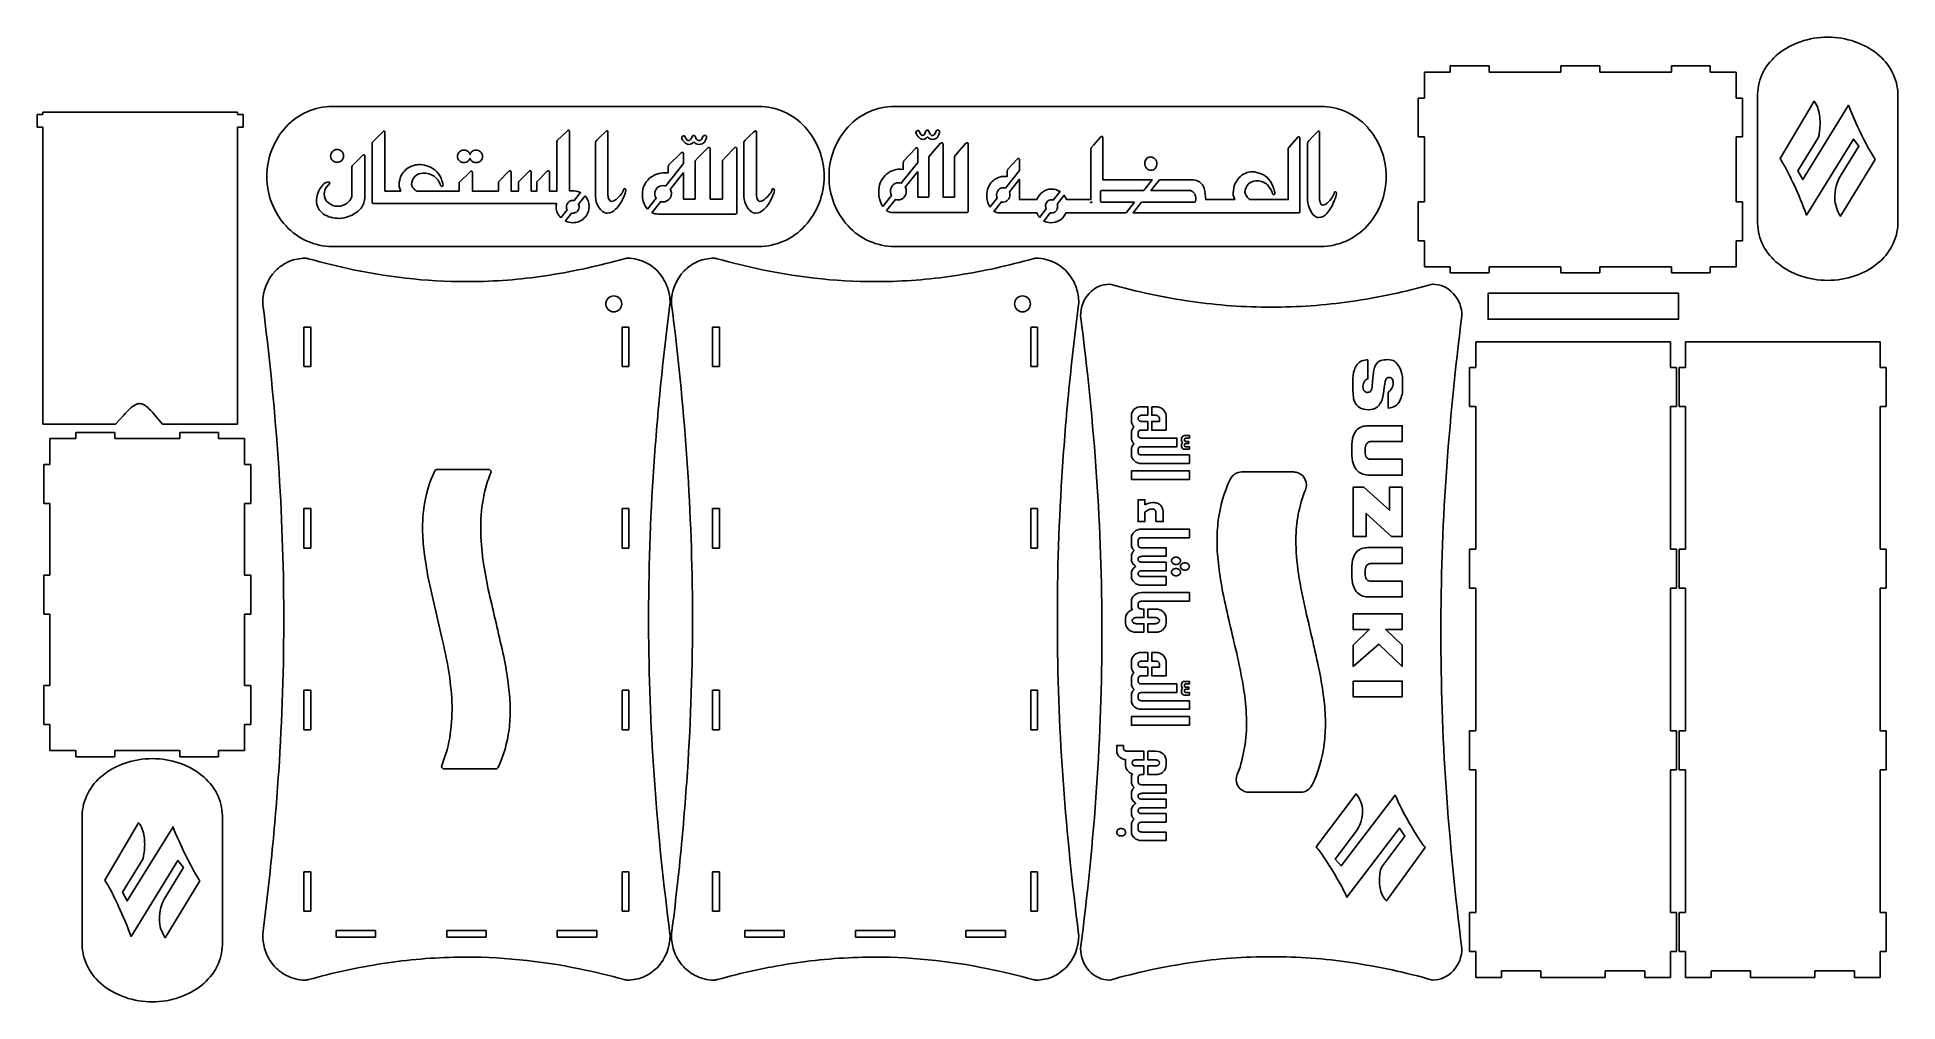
# Model space of a CAD drawing. Extents: x -56.3 to -28.1, y 12.3 to 26.9.
import ezdxf

# ---------------------------------------------------------------- set-up
doc = ezdxf.new("R2010")
doc.units = 0
doc.header["$LTSCALE"] = 100
doc.layers.add('LAYER_1', color=1, linetype='CONTINUOUS')

msp = doc.modelspace()

# ---------------------------------------------------------------- linework, layer by layer
at = {"layer": 'LAYER_1', "color": 7}
for points in [[(-30.248045, 26.054979), (-30.248045, 24.097765, 0.121016), (-30.164508, 23.760562, 0.102358), (-29.936698, 23.485196, 0.087972), (-29.598813, 23.299537, 0.083097), (-29.185053, 23.231457), (-29.185053, 23.231457, 0.083097), (-28.771292, 23.299537, 0.087972), (-28.433407, 23.485196, 0.102358), (-28.205597, 23.760562, 0.121016), (-28.12206, 24.097765), (-28.12206, 26.054979, 0.121016), (-28.205597, 26.392182, 0.102358), (-28.433407, 26.667548, 0.087972), (-28.771292, 26.853207, 0.083097), (-29.185053, 26.921286), (-29.185053, 26.921286, 0.083097), (-29.598813, 26.853207, 0.087972), (-29.936698, 26.667548, 0.102358), (-30.164508, 26.392182, 0.121016), (-30.248045, 26.054979)], [(-45.403726, 25.871631), (-51.872084, 25.871631, 0.209229), (-52.573747, 25.560285, 0.189969), (-52.864389, 24.808639), (-52.864389, 24.808639, 0.189969), (-52.573747, 24.056994, 0.209229), (-51.872084, 23.745647), (-45.403726, 23.745647, 0.209229), (-44.702063, 24.056994, 0.189969), (-44.411421, 24.808639), (-44.411421, 24.808639, 0.189969), (-44.702063, 25.560285, 0.209229), (-45.403726, 25.871631)], [(-36.875842, 25.871631), (-43.3442, 25.871631, 0.209229), (-44.045863, 25.560285, 0.189969), (-44.336505, 24.808639), (-44.336505, 24.808639, 0.189969), (-44.045863, 24.056994, 0.209229), (-43.3442, 23.745647), (-36.875842, 23.745647, 0.209229), (-36.174179, 24.056994, 0.189969), (-35.883537, 24.808639), (-35.883537, 24.808639, 0.189969), (-36.174179, 25.560285, 0.209229), (-36.875842, 25.871631)], [(-28.462777, 25.066876), (-28.992045, 24.20333, -0.135803), (-29.077586, 24.480193, -0.141939), (-28.981908, 24.830499), (-28.712234, 25.267236), (-28.795186, 25.375866), (-29.50765, 24.223255, 0.024183), (-29.696384, 24.679798, 0.012069), (-29.810065, 24.911478, 0.027662), (-29.907328, 25.078889), (-29.392717, 25.949413, -0.085292), (-29.337562, 25.85301, -0.054389), (-29.308698, 25.737523, -0.064129), (-29.307685, 25.500553), (-29.31666, 25.444343, -0.057416), (-29.330396, 25.394032), (-29.637806, 24.893601), (-29.564903, 24.761916), (-28.870007, 25.888035, 0.01773), (-28.83095, 25.78738, 0.025931), (-28.563899, 25.234594, 0.025175), (-28.462777, 25.066876)], [(-48.404809, 24.182498), (-48.309922, 24.303254, -0.126478), (-48.319904, 24.343667, -0.199269), (-48.293095, 24.415503, -0.213954), (-48.22209, 24.443738, -0.056549), (-48.201345, 24.441432), (-48.106242, 24.562463, 0.115084), (-48.237305, 24.59027), (-48.272808, 24.589555), (-48.272808, 25.489479, 0.062357), (-48.273805, 25.498542, 0.101631), (-48.276796, 25.50502, 0.244152), (-48.288748, 25.510208, 0.202079), (-48.305413, 25.502345), (-48.458292, 25.352239, 0.208402), (-48.464088, 25.339373), (-48.464088, 24.586696), (-48.497923, 24.586696), (-48.577909, 24.586696), (-48.577909, 24.873328, 0.063033), (-48.578953, 24.88271, 0.102393), (-48.582081, 24.889411, 0.242312), (-48.594574, 24.894772, 0.124925), (-48.602187, 24.892627, 0.070433), (-48.610514, 24.886194), (-48.764842, 24.733944, 0.208953), (-48.770639, 24.720362), (-48.770639, 24.586696), (-48.854271, 24.586696), (-48.854271, 24.873328, 0.060312), (-48.855269, 24.88271, 0.099499), (-48.858259, 24.889411, 0.249549), (-48.870211, 24.894772, 0.124925), (-48.877825, 24.892627, 0.070433), (-48.886152, 24.886194), (-49.04048, 24.733944, 0.208953), (-49.046276, 24.720362), (-49.046276, 24.586696), (-49.159374, 24.586696), (-49.159374, 24.873328, 0.060312), (-49.160371, 24.88271, 0.099499), (-49.163362, 24.889411, 0.249549), (-49.175314, 24.894772, 0.124925), (-49.182927, 24.892627, 0.070433), (-49.191254, 24.886194), (-49.345582, 24.733944, 0.208953), (-49.351379, 24.720362), (-49.351379, 24.586696), (-49.36363, 24.586696), (-49.423109, 24.586696), (-49.746533, 24.586696), (-49.746533, 24.86761, 0.060312), (-49.747531, 24.876991, 0.099499), (-49.750521, 24.883693, 0.249549), (-49.762473, 24.889053, 0.124925), (-49.770087, 24.886909, 0.070433), (-49.778413, 24.880476), (-49.947957, 24.717503), (-49.947957, 24.586696), (-50.189368, 24.586696), (-50.593228, 24.586696, -0.082361), (-50.61506, 24.602243, -0.037776), (-50.64141, 24.631728, -0.047995), (-50.662877, 24.664067, -0.114721), (-50.670029, 24.688197, -0.213324), (-50.618587, 24.808997, -0.201017), (-50.494689, 24.858317, -0.157416), (-50.327319, 24.813285, -0.140003), (-50.228056, 24.673186, 0.111388), (-50.220448, 24.661928, 0.185838), (-50.210667, 24.658176), (-50.196176, 24.664609, 0.119167), (-50.191829, 24.681764, 0.056563), (-50.195817, 24.704816), (-50.207769, 24.743951, 0.107369), (-50.285482, 24.878678, 0.120794), (-50.408468, 24.958388, 0.078037), (-50.537437, 24.98841, 0.150146), (-50.722568, 24.938017, 0.150548), (-50.840298, 24.786838, 0.091576), (-50.858411, 24.651028), (-50.833052, 24.586696), (-50.884414, 24.586696), (-51.073175, 24.586696), (-51.073175, 25.474469, 0.060312), (-51.074172, 25.48385, 0.099499), (-51.077163, 25.490551, 0.249549), (-51.089115, 25.495912, 0.124925), (-51.096728, 25.493768, 0.070433), (-51.105055, 25.487335), (-51.226781, 25.365457), (-51.266719, 25.321563, 0.034819), (-51.267195, 25.320669, 0.095219), (-51.267353, 25.320073), (-51.267353, 24.415861, 0.204063), (-51.262647, 24.40192, 0.199813), (-51.248515, 24.397276), (-51.082675, 24.397276), (-50.884414, 24.397276), (-50.189368, 24.397276), (-49.937376, 24.397276), (-49.423109, 24.397276), (-49.36363, 24.397276), (-48.595517, 24.397276), (-48.497923, 24.397276), (-48.469885, 24.397276, 0.043161), (-48.474956, 24.339378, 0.212316), (-48.404809, 24.182498)], [(-47.418312, 24.595274, 0.054977), (-47.419491, 24.60747, 0.093207), (-47.423027, 24.616181, 0.2647), (-47.43715, 24.623151), (-47.450917, 24.617432, 0.208815), (-47.455988, 24.604566, -0.112753), (-47.463596, 24.57811, -0.048672), (-47.486419, 24.543094, -0.069561), (-47.567934, 24.458922, -0.159326), (-47.640023, 24.430872, -0.221926), (-47.66303, 24.441948, -0.10553), (-47.679873, 24.475189, -0.078775), (-47.690017, 24.53952), (-47.690017, 25.480187, 0.062357), (-47.691014, 25.48925, 0.101631), (-47.694005, 25.495728, 0.244152), (-47.705957, 25.500916, 0.077785), (-47.707591, 25.500602, 0.037881), (-47.709778, 25.499659, 0.034201), (-47.715806, 25.49589), (-47.734486, 25.480812), (-47.798337, 25.420502), (-47.85947, 25.357511), (-47.874754, 25.339082, 0.034605), (-47.878574, 25.333135, 0.038589), (-47.87953, 25.330978, 0.079776), (-47.879848, 25.329366), (-47.879848, 24.505925, 0.135479), (-47.831303, 24.346526, 0.102236), (-47.770815, 24.275762, 0.161717), (-47.700885, 24.252173, 0.196829), (-47.573555, 24.309535, 0.090071), (-47.458162, 24.481622, 0.025926), (-47.428277, 24.55185, 0.077618), (-47.418312, 24.595274)], [(-46.195215, 25.409939, 0.204083), (-46.19993, 25.423872, 0.199837), (-46.214053, 25.428524), (-46.233616, 25.428524, 0.171233), (-46.239322, 25.426132, 0.072538), (-46.245571, 25.41896, 0.051819), (-46.2597, 25.390282, -0.123801), (-46.278719, 25.361596, -0.181712), (-46.305346, 25.352041, -0.168763), (-46.335607, 25.361596, -0.14089), (-46.35534, 25.390282, 0.052512), (-46.368928, 25.41896, 0.0739), (-46.375039, 25.426132, 0.173543), (-46.380699, 25.428524), (-46.397363, 25.428524, 0.166167), (-46.403393, 25.426132, 0.075011), (-46.409868, 25.41896, 0.054911), (-46.424172, 25.390282, -0.110119), (-46.442104, 25.361596, -0.195674), (-46.465471, 25.352041, -0.18623), (-46.487125, 25.361154, -0.090106), (-46.507132, 25.388495), (-46.522809, 25.415836, 0.039891), (-46.527991, 25.422671, 0.054891), (-46.529919, 25.42438, 0.144627), (-46.531405, 25.42495, 0.079498), (-46.54336, 25.422269), (-46.561835, 25.414228), (-46.5689, 25.405999, 0.0574), (-46.572704, 25.399932, 0.133038), (-46.563019, 25.369461, 0.064486), (-46.53394, 25.333814, 0.066499), (-46.497447, 25.305127, 0.12819), (-46.465471, 25.295572, 0.23387), (-46.387944, 25.332027, 0.223589), (-46.305346, 25.295572, 0.217744), (-46.227457, 25.33024, 0.196458), (-46.195215, 25.409939)], [(-45.16563, 24.595274, 0.054977), (-45.166809, 24.60747, 0.093207), (-45.170345, 24.616181, 0.2647), (-45.184468, 24.623151), (-45.198234, 24.617432, 0.208815), (-45.203306, 24.604566, -0.112753), (-45.210914, 24.57811, -0.048672), (-45.233737, 24.543094, -0.069561), (-45.315251, 24.458922, -0.159326), (-45.387341, 24.430872, -0.221926), (-45.410348, 24.441948, -0.10553), (-45.427191, 24.475189, -0.078775), (-45.437335, 24.53952), (-45.437335, 25.480187, 0.062357), (-45.438332, 25.48925, 0.101631), (-45.441322, 25.495728, 0.244152), (-45.453275, 25.500916, 0.077785), (-45.454909, 25.500602, 0.037881), (-45.457095, 25.499659, 0.034201), (-45.463124, 25.49589), (-45.481804, 25.480812), (-45.545654, 25.420502), (-45.606788, 25.357511), (-45.622071, 25.339082, 0.034605), (-45.625892, 25.333135, 0.038589), (-45.626847, 25.330978, 0.079776), (-45.627166, 25.329366), (-45.627166, 24.505925, 0.135479), (-45.578621, 24.346526, 0.102236), (-45.518133, 24.275762, 0.161717), (-45.448203, 24.252173, 0.196829), (-45.320872, 24.309535, 0.090071), (-45.20548, 24.481622, 0.025926), (-45.175595, 24.55185, 0.077618), (-45.16563, 24.595274)], [(-42.66062, 25.490681, 0.188134), (-42.665089, 25.50532, 0.216155), (-42.678474, 25.510208), (-42.697015, 25.510208, 0.184037), (-42.702423, 25.507696, 0.071264), (-42.708346, 25.50016, 0.048563), (-42.721736, 25.470027, -0.118649), (-42.739762, 25.439885, -0.196323), (-42.764998, 25.429846, -0.18318), (-42.793679, 25.439885, -0.135444), (-42.81238, 25.470027, 0.049098), (-42.825259, 25.50016, 0.072445), (-42.831051, 25.507696, 0.186431), (-42.836415, 25.510208), (-42.852209, 25.510208, 0.179047), (-42.857923, 25.507696, 0.073956), (-42.86406, 25.50016, 0.051503), (-42.877617, 25.470027, -0.105028), (-42.894613, 25.439885, -0.210218), (-42.916759, 25.429846, -0.199954), (-42.937282, 25.439422, -0.087084), (-42.956244, 25.468149), (-42.971102, 25.496877, 0.038649), (-42.976013, 25.504059, 0.05535), (-42.97784, 25.505854, 0.058239), (-42.978596, 25.506303, 0.100674), (-42.979248, 25.506453, 0.087279), (-42.990579, 25.503636), (-43.008089, 25.495187), (-43.014785, 25.486541, 0.054582), (-43.01839, 25.480166, 0.12195), (-43.009211, 25.44815, 0.062779), (-42.981652, 25.410694, 0.067871), (-42.947065, 25.380553, 0.139662), (-42.916759, 25.370513, 0.249067), (-42.843282, 25.408817, 0.238976), (-42.764998, 25.370513, 0.232746), (-42.691178, 25.406939, 0.181941), (-42.66062, 25.490681)], [(-39.830716, 24.25728), (-39.703077, 24.417254), (-40.199759, 24.417254, -0.216146), (-40.213153, 24.422132, -0.188102), (-40.217614, 24.436781), (-40.217614, 24.576476, -0.187986), (-40.213153, 24.591116, -0.216291), (-40.199759, 24.596003), (-39.560455, 24.596003), (-39.432816, 24.755977), (-40.181905, 24.755977), (-40.181905, 25.395119, 0.056382), (-40.18285, 25.404641, 0.094855), (-40.185685, 25.411448, 0.260693), (-40.197013, 25.416899, 0.09715), (-40.21212, 25.408638), (-40.325943, 25.283398), (-40.363287, 25.238198, 0.033077), (-40.363732, 25.23727, 0.086705), (-40.36388, 25.236648), (-40.36388, 24.456308), (-40.73209, 24.456308), (-40.732552, 24.456308, 0.063018), (-40.768062, 24.522258), (-40.874027, 24.38945, -0.079197), (-40.868518, 24.352663, -0.184493), (-40.893582, 24.282816, -0.23011), (-40.955729, 24.253525, -0.064096), (-40.980103, 24.256503), (-41.079532, 24.131887, 0.12593), (-40.973583, 24.107071, 0.147332), (-40.832466, 24.144629, 0.151489), (-40.742852, 24.25728), (-40.73209, 24.25728), (-40.360908, 24.25728), (-39.830716, 24.25728)], [(-39.324747, 24.755977), (-39.452387, 24.596003), (-38.857952, 24.596003, -0.075711), (-38.850849, 24.594736, -0.041627), (-38.841903, 24.590934, -0.040528), (-38.818466, 24.575725, -0.041613), (-38.797098, 24.557318, -0.107027), (-38.787222, 24.542679, -0.07767), (-38.772114, 24.47208, -0.0977), (-38.778128, 24.430954, -0.127687), (-38.78564, 24.420678, -0.168342), (-38.796149, 24.417254), (-39.595008, 24.417254), (-39.722648, 24.25728), (-38.656478, 24.25728), (-38.186241, 24.25728), (-37.570416, 24.25728), (-37.384395, 24.25728), (-37.212448, 24.25728, 0.21601), (-37.199063, 24.262159, 0.18825), (-37.194594, 24.276808), (-37.194594, 25.389111, 0.054524), (-37.195539, 25.398968, 0.092694), (-37.198373, 25.406009, 0.265976), (-37.209701, 25.411642, 0.136323), (-37.216917, 25.409389, 0.072008), (-37.224808, 25.402629), (-37.361291, 25.246314), (-37.370246, 25.233512, 0.084032), (-37.370388, 25.232892), (-37.370388, 24.456308), (-37.384395, 24.456308), (-37.570416, 24.456308), (-37.953179, 24.456308, -0.084933), (-37.973871, 24.472643, -0.037173), (-37.998845, 24.503624, -0.045872), (-38.019191, 24.537603, -0.104922), (-38.025969, 24.562957, -0.198134), (-37.977214, 24.689884, -0.216101), (-37.859788, 24.741707, -0.171626), (-37.701161, 24.694391, -0.135012), (-37.607083, 24.547185, 0.106918), (-37.599873, 24.535356, 0.200265), (-37.590603, 24.531413), (-37.576869, 24.538172, 0.108681), (-37.572748, 24.556198, 0.051266), (-37.576528, 24.580419), (-37.587856, 24.621539, 0.101656), (-37.66151, 24.7631, 0.125395), (-37.778071, 24.846853, 0.029877), (-37.848804, 24.870512, 0.061481), (-37.900303, 24.878398, 0.16374), (-38.075763, 24.825449, 0.146312), (-38.187343, 24.666602, 0.082938), (-38.204511, 24.523903), (-38.180476, 24.456308), (-38.186241, 24.456308), (-38.620354, 24.456308, 0.046806), (-38.643015, 24.625294, 0.208751), (-38.713058, 24.721428, 0.142638), (-38.814003, 24.755977), (-39.324747, 24.755977)], [(-36.637746, 24.54574, 0.049682), (-36.638864, 24.558555, 0.08642), (-36.642215, 24.567709, 0.280564), (-36.6556, 24.575031), (-36.668647, 24.569023, 0.193369), (-36.673454, 24.555504, -0.103049), (-36.680664, 24.527706, -0.046449), (-36.702295, 24.490914, -0.069067), (-36.779552, 24.402472, -0.171864), (-36.847875, 24.372999, -0.236286), (-36.869681, 24.384638, -0.09915), (-36.885644, 24.419564, -0.071379), (-36.895258, 24.487159), (-36.895258, 25.475539, 0.056382), (-36.896203, 25.485061, 0.094855), (-36.899037, 25.491868, 0.260693), (-36.910365, 25.497319, 0.085592), (-36.911914, 25.496989, 0.040561), (-36.913986, 25.495999, 0.035649), (-36.9197, 25.492038), (-36.937404, 25.476196), (-36.997919, 25.412826), (-37.055859, 25.34664), (-37.070344, 25.327277, 0.032989), (-37.073965, 25.321028, 0.03589), (-37.074871, 25.318762, 0.072426), (-37.075172, 25.317067), (-37.075172, 24.451859, 0.124076), (-37.029164, 24.284375, 0.100267), (-36.971835, 24.210022, 0.175283), (-36.905558, 24.185237, 0.210566), (-36.784879, 24.245509, 0.086388), (-36.675514, 24.426324, 0.024064), (-36.647191, 24.500114, 0.070598), (-36.637746, 24.54574)], [(-51.378388, 25.116766, 0.062357), (-51.379386, 25.125828, 0.101631), (-51.382376, 25.132307, 0.244152), (-51.394329, 25.137495, 0.127343), (-51.410269, 25.129632), (-51.571842, 24.969518, 0.033231), (-51.577639, 24.91162), (-51.577639, 24.502044, -0.114079), (-51.584703, 24.477571, -0.050122), (-51.605896, 24.445575, -0.07873), (-51.652267, 24.399829, -0.152844), (-51.787757, 24.356226, -0.18332), (-51.931217, 24.408406, -0.228787), (-51.994977, 24.542787, -0.177803), (-51.956576, 24.650721), (-51.910296, 24.707719, 0.041508), (-51.910206, 24.707904, 0.081433), (-51.917451, 24.7222), (-51.92687, 24.724344, 0.170123), (-51.997884, 24.698612, 0.099302), (-52.060187, 24.621414, 0.128863), (-52.11018, 24.452009, 0.26016), (-52.002947, 24.237571, 0.086857), (-51.895896, 24.188789, 0.065868), (-51.761674, 24.172525, 0.085243), (-51.624734, 24.202546, 0.132732), (-51.439978, 24.322637, 0.179367), (-51.378388, 24.501329), (-51.378388, 25.116766)], [(-51.702261, 25.121361, 0.210886), (-51.730518, 25.189624, 0.203084), (-51.800074, 25.217143, 0.206337), (-51.86782, 25.187122, 0.206669), (-51.897888, 25.119931, 0.209064), (-51.869631, 25.051311, 0.205057), (-51.800074, 25.023434, 0.208509), (-51.729793, 25.051311, 0.204945), (-51.702261, 25.121361)], [(-49.782852, 25.085503, 0.135086), (-49.759213, 25.045236, 0.204782), (-49.690019, 25.018431, 0.206752), (-49.620825, 25.045593, 0.207013), (-49.593654, 25.114213, 0.212628), (-49.622274, 25.180331, 0.201263), (-49.690743, 25.207851, 0.20513), (-49.758488, 25.180331, 0.131085), (-49.782768, 25.140284, 0.132253), (-49.807758, 25.180331, 0.201263), (-49.876227, 25.207851, 0.20513), (-49.943972, 25.180331, 0.209149), (-49.971867, 25.113498, 0.20885), (-49.944697, 25.045236, 0.204782), (-49.875503, 25.018431, 0.206752), (-49.806308, 25.045593, 0.131699), (-49.782852, 25.085503)], [(-47.088818, 24.310864), (-46.95835, 24.476902, -0.155237), (-46.979477, 24.547291, -0.212371), (-46.94192, 24.633743, -0.201611), (-46.853425, 24.669942, -0.076206), (-46.811441, 24.663863), (-46.543476, 25.004883), (-46.543476, 25.149474, 0.060312), (-46.544664, 25.160653, 0.099499), (-46.548228, 25.168639, 0.249549), (-46.56247, 25.175027, 0.124925), (-46.571542, 25.172471, 0.070433), (-46.581464, 25.164806), (-46.770542, 24.980829, 0.083087), (-46.771379, 24.979566, 0.038406), (-46.772163, 24.977485, 0.033413), (-46.773567, 24.970868), (-46.775725, 24.947814), (-46.777449, 24.862436), (-46.819754, 24.864991, 0.190622), (-47.063223, 24.775558, 0.223211), (-47.167691, 24.539625, 0.150965), (-47.109845, 24.338613), (-47.088818, 24.310864)], [(-46.543476, 24.867352), (-46.744304, 24.611772, -0.142509), (-46.72651, 24.545587, -0.214), (-46.76493, 24.458709, -0.200089), (-46.854288, 24.422084, -0.068183), (-46.889713, 24.426721), (-47.022226, 24.25808, 0.116524), (-46.932855, 24.238107), (-45.75604, 24.238107, 0.199689), (-45.739211, 24.24364, 0.20421), (-45.733593, 24.260252), (-45.733593, 25.224428, 0.060312), (-45.734781, 25.235607, 0.099499), (-45.738345, 25.243592, 0.249549), (-45.752587, 25.24998, 0.03908), (-45.764249, 25.245505, 0.078691), (-45.771581, 25.240611), (-45.908216, 25.100279), (-45.950906, 25.05233), (-45.95304, 25.049115, 0.035277), (-45.953574, 25.048019, 0.087959), (-45.953752, 25.047265), (-45.953752, 24.46382), (-46.138441, 24.46382), (-46.138441, 25.224428, 0.060312), (-46.139629, 25.235607, 0.099499), (-46.143193, 25.243592, 0.249549), (-46.157435, 25.24998, 0.053092), (-46.169097, 25.245924, 0.098732), (-46.176429, 25.240611), (-46.319536, 25.095382), (-46.366488, 25.043078, 0.034552), (-46.367047, 25.042012, 0.094092), (-46.367233, 25.041303), (-46.367233, 24.46382), (-46.543476, 24.46382), (-46.543476, 24.867352)], [(-43.52091, 24.354594), (-43.389183, 24.51969, -0.120117), (-43.403914, 24.584277, -0.197381), (-43.368319, 24.675114, -0.216502), (-43.284447, 24.713149, -0.093363), (-43.240993, 24.705418), (-42.990689, 25.019129), (-42.990689, 25.217005, 0.054524), (-42.991815, 25.228751, 0.092694), (-42.995193, 25.237141, 0.265976), (-43.008691, 25.243853, 0.136323), (-43.017289, 25.241168, 0.072008), (-43.026693, 25.233114), (-43.205893, 25.039805, 0.079608), (-43.206687, 25.038478, 0.035478), (-43.20743, 25.036292), (-43.208761, 25.029339), (-43.210806, 25.005115), (-43.212439, 24.915407), (-43.252535, 24.918092, 0.205663), (-43.483286, 24.824123, 0.207759), (-43.582296, 24.576222, 0.1382), (-43.527472, 24.365014), (-43.52091, 24.354594)], [(-42.990689, 24.883685), (-43.178814, 24.647904, -0.120168), (-43.164162, 24.582487, -0.199052), (-43.200575, 24.491202, -0.214879), (-43.285265, 24.452719, -0.099578), (-43.328018, 24.460903), (-43.4628, 24.291979, 0.160945), (-43.359728, 24.259411), (-42.244387, 24.259411, 0.21601), (-42.228437, 24.265224, 0.18825), (-42.223112, 24.282679), (-42.223112, 25.29576, 0.054524), (-42.224238, 25.307506, 0.092694), (-42.227616, 25.315896, 0.265976), (-42.241114, 25.322609, 0.042069), (-42.252167, 25.317907, 0.081371), (-42.259116, 25.312764), (-42.388613, 25.165314), (-42.429073, 25.114933), (-42.431602, 25.110404, 0.080051), (-42.43177, 25.109611), (-42.43177, 24.496572), (-42.606812, 24.496572), (-42.606812, 25.29576, 0.054524), (-42.607938, 25.307506, 0.092694), (-42.611315, 25.315896, 0.265976), (-42.624814, 25.322609, 0.057409), (-42.635867, 25.318347, 0.101314), (-42.642816, 25.312764), (-42.778447, 25.160169), (-42.822946, 25.105212), (-42.823476, 25.104092, 0.085798), (-42.823653, 25.103346), (-42.823653, 24.496572), (-42.990689, 24.496572), (-42.990689, 24.883685)], [(-41.89403, 24.340375), (-41.783167, 24.479323, -0.110332), (-41.793767, 24.529911, -0.197381), (-41.763896, 24.606142, -0.216502), (-41.693509, 24.638062, -0.082514), (-41.660643, 24.632883), (-41.446984, 24.900666), (-41.446984, 25.060902, 0.054524), (-41.44793, 25.07076, 0.092694), (-41.450764, 25.077801, 0.265976), (-41.462092, 25.083434, 0.136323), (-41.469308, 25.081181, 0.072008), (-41.477199, 25.074421), (-41.627586, 24.912195, 0.079608), (-41.628252, 24.911081, 0.035478), (-41.628876, 24.909246), (-41.629993, 24.903411), (-41.631709, 24.883083), (-41.63308, 24.807799), (-41.666728, 24.810052, 0.205663), (-41.860377, 24.731192, 0.207759), (-41.943467, 24.523151, 0.1382), (-41.897458, 24.345904), (-41.89403, 24.340375)], [(-39.363361, 25.001569, 0.197469), (-39.391173, 25.074797, 0.216427), (-39.458812, 25.104463, 0.220255), (-39.520958, 25.077801, 0.193219), (-39.545336, 25.00908, 0.190032), (-39.518555, 24.933975, 0.22422), (-39.450572, 24.903933, 0.226387), (-39.387396, 24.931346, 0.187066), (-39.363361, 25.001569)], [(-41.143647, 24.186975), (-41.041022, 24.315597, -0.093098), (-41.050493, 24.370689, -0.229443), (-41.021652, 24.431524, -0.186819), (-40.961222, 24.454806, -0.076936), (-40.933237, 24.450686), (-40.829729, 24.580415, 0.142144), (-40.969463, 24.616282, 0.171145), (-41.096158, 24.572345, 0.135689), (-41.181652, 24.456308), (-41.187016, 24.456308), (-41.446984, 24.456308), (-41.446984, 24.765221), (-41.600297, 24.573072, -0.092293), (-41.592564, 24.528409, -0.199052), (-41.623123, 24.451802, -0.214879), (-41.694196, 24.419507, -0.068416), (-41.720095, 24.422927), (-41.834888, 24.279054, 0.142924), (-41.756685, 24.25728), (-41.460162, 24.25728), (-41.187016, 24.25728), (-41.183712, 24.25728, 0.067266), (-41.143647, 24.186975)], [(-48.037494, 24.512422), (-48.135039, 24.388284, -0.109947), (-48.127899, 24.355103, -0.191503), (-48.154345, 24.28148, -0.221486), (-48.224988, 24.252173, -0.041163), (-48.240977, 24.253463), (-48.335625, 24.133011, 0.118166), (-48.224263, 24.107071, 0.207283), (-48.048923, 24.178907, 0.206865), (-47.977193, 24.352959, 0.200836), (-48.037494, 24.512422)], [(-40.354116, 24.416838), (-40.345852, 24.416516, -0.028954), (-40.345151, 24.416421), (-40.345061, 24.416396, 0.059487), (-40.345061, 24.416396, 0.071201), (-40.345005, 24.416371, 0.134401), (-40.34499, 24.416359, 0.162602), (-40.344984, 24.416346, 0.09885), (-40.344986, 24.416333, 0.077684), (-40.344996, 24.41632), (-40.345124, 24.416268), (-40.346326, 24.416102), (-40.373494, 24.415, 0.03523), (-40.354116, 24.416838)], [(-46.783654, 23.113899, 0.093893), (-46.906941, 23.336793, 0.100847), (-47.108439, 23.499123, 0.119898), (-47.390285, 23.567493, 0.068763), (-47.443666, 23.560108, -0.030099), (-48.571453, 23.311846, -0.035081), (-49.719989, 23.213099, -0.055318), (-51.553231, 23.393753, -0.017318), (-52.231386, 23.560088, 0.068769), (-52.284769, 23.567493, 0.098222), (-52.518995, 23.521158, 0.103468), (-52.734524, 23.374279, 0.194471), (-52.927004, 22.89129), (-52.925436, 22.866903, -0.013821), (-52.698594, 20.598725, -0.016147), (-52.608748, 18.323981, -0.017143), (-52.675453, 15.931054, -0.008168), (-52.773463, 14.68286, -0.007931), (-52.925431, 13.315218), (-52.927005, 13.290673, 0.080114), (-52.891468, 13.068186, 0.093893), (-52.768181, 12.845293, 0.100847), (-52.566682, 12.682963, 0.119898), (-52.284837, 12.614592, 0.06758), (-52.232349, 12.621728, -0.029578), (-51.103737, 12.865802, -0.034484), (-49.955132, 12.962872, -0.054375), (-48.121598, 12.785277, -0.017015), (-47.442842, 12.621748, 0.067585), (-47.390353, 12.614592, 0.098222), (-47.156127, 12.660927, 0.103468), (-46.940597, 12.807807, 0.194471), (-46.748117, 13.290796), (-46.749746, 13.315653, -0.014086), (-46.980879, 15.583412, -0.016452), (-47.072422, 17.8581, -0.017467), (-47.004459, 20.250975, -0.008323), (-46.904597, 21.499039, -0.008084), (-46.749751, 22.866398), (-46.748117, 22.891413, 0.080114), (-46.783654, 23.113899)], [(-40.583046, 23.113899, 0.093893), (-40.706334, 23.336793, 0.100847), (-40.907832, 23.499123, 0.119898), (-41.189678, 23.567493, 0.068763), (-41.243058, 23.560108, -0.030099), (-42.370846, 23.311846, -0.035081), (-43.519382, 23.213099, -0.055318), (-45.352623, 23.393753, -0.017318), (-46.030779, 23.560088, 0.068769), (-46.084162, 23.567493, 0.098222), (-46.318388, 23.521158, 0.103468), (-46.533917, 23.374279, 0.194471), (-46.726397, 22.89129), (-46.724829, 22.866903, -0.013821), (-46.497987, 20.598725, -0.016147), (-46.40814, 18.323981, -0.017143), (-46.474846, 15.931054, -0.008168), (-46.572856, 14.68286, -0.007931), (-46.724824, 13.315218), (-46.726397, 13.290673, 0.080114), (-46.690861, 13.068186, 0.093893), (-46.567573, 12.845293, 0.100847), (-46.366075, 12.682963, 0.119898), (-46.084229, 12.614592, 0.06758), (-46.031742, 12.621728, -0.029578), (-44.90313, 12.865802, -0.034484), (-43.754525, 12.962872, -0.054375), (-41.92099, 12.785277, -0.017015), (-41.242235, 12.621748, 0.067585), (-41.189745, 12.614592, 0.098222), (-40.955519, 12.660927, 0.103468), (-40.73999, 12.807807, 0.194471), (-40.54751, 13.290796), (-40.549139, 13.315653, -0.014086), (-40.780272, 15.583412, -0.016452), (-40.871815, 17.8581, -0.017467), (-40.803851, 20.250975, -0.008323), (-40.70399, 21.499039, -0.008084), (-40.549143, 22.866398), (-40.54751, 22.891413, 0.080114), (-40.583046, 23.113899)], [(-40.520392, 13.093527, 0.015159), (-40.276556, 15.537115, 0.034483), (-40.276556, 20.25127, 0.015159), (-40.520392, 22.694857, -0.189407), (-40.38997, 23.033514, -0.209794), (-40.075108, 23.173792, 0.031913), (-38.836568, 22.911943, 0.035697), (-37.627798, 22.82466, 0.035697), (-36.419028, 22.911943, 0.031913), (-35.180489, 23.173792, -0.209794), (-34.865627, 23.033514, -0.189407), (-34.735205, 22.694857, 0.014873), (-34.974492, 20.251046, 0.033843), (-34.974492, 15.537339, 0.014873), (-34.735205, 13.093527, -0.189407), (-34.865627, 12.754871, -0.209794), (-35.180489, 12.614592, 0.032477), (-36.418663, 12.881038, 0.036312), (-37.627798, 12.969854, 0.036312), (-38.836933, 12.881038, 0.032477), (-40.075108, 12.614592, -0.209794), (-40.38997, 12.754871, -0.189407), (-40.520392, 13.093527)], [(-47.722144, 22.874507, 0.199589), (-47.686969, 22.789586, 0.199589), (-47.602048, 22.754411, 0.199589), (-47.517127, 22.789586, 0.199589), (-47.481952, 22.874507, 0.199589), (-47.517127, 22.959428, 0.199589), (-47.602048, 22.994604, 0.199589), (-47.686969, 22.959428, 0.199589), (-47.722144, 22.874507)], [(-41.521537, 22.874507, 0.199589), (-41.486362, 22.789586, 0.199589), (-41.401441, 22.754411, 0.199589), (-41.31652, 22.789586, 0.199589), (-41.281344, 22.874507, 0.199589), (-41.31652, 22.959428, 0.199589), (-41.401441, 22.994604, 0.199589), (-41.486362, 22.959428, 0.199589), (-41.521537, 22.874507)], [(-36.160256, 22.026988), (-36.160256, 21.738802, 0.124743), (-36.191167, 21.723221, 0.157077), (-36.232287, 21.644766, 0.073427), (-36.234976, 21.599216, 0.11185), (-36.223089, 21.560481), (-36.21862, 21.554374, 0.18767), (-36.176448, 21.532032, 0.179618), (-36.128853, 21.542738, 0.107509), (-36.113129, 21.561492, 0.058253), (-36.103511, 21.585954, 0.045775), (-36.095993, 21.632781), (-36.084823, 21.755096), (-36.07845, 21.829138, -0.052781), (-36.060011, 21.909783, -0.106388), (-36.018852, 21.979252, -0.152787), (-35.944319, 22.019764, -0.080218), (-35.83046, 22.027715, -0.175972), (-35.731132, 21.98207, -0.118481), (-35.654464, 21.848367, -0.076358), (-35.633758, 21.699357), (-35.63374, 21.604762, -0.129303), (-35.677795, 21.404477, -0.271908), (-35.854478, 21.292568), (-35.854478, 21.534452, 0.12256), (-35.819103, 21.564007), (-35.797216, 21.597936, 0.239849), (-35.786096, 21.727069), (-35.78602, 21.726894, 0.289184), (-35.839792, 21.760208, 0.223324), (-35.879519, 21.740359, 0.117014), (-35.897803, 21.701463, 0.014457), (-35.924654, 21.514055, -0.122567), (-35.990738, 21.336544, -0.205509), (-36.115618, 21.269955, -0.125679), (-36.263216, 21.289563, -0.159143), (-36.347352, 21.362167, -0.111586), (-36.381739, 21.463095, -0.024722), (-36.38921, 21.701761, -0.073318), (-36.366525, 21.87431, -0.09102), (-36.325118, 21.954515, -0.134004), (-36.251029, 22.009134, -0.081266), (-36.160256, 22.026988)], [(-39.49968, 20.961227), (-39.49968, 21.091316), (-39.584475, 21.091316, -0.058924), (-39.612467, 21.094221, -0.097977), (-39.632459, 21.102935, -0.253328), (-39.648451, 21.137773, -0.247996), (-39.63279, 21.173059, -0.100183), (-39.61321, 21.181878, -0.060836), (-39.585796, 21.184817), (-39.49968, 21.184817), (-39.49968, 21.314925), (-39.595585, 21.314925, 0.182095), (-39.70522, 21.276003, 0.224315), (-39.749598, 21.17901), (-39.749598, 21.098869, 0.205506), (-39.710444, 21.008271, 0.202598), (-39.749598, 20.918814), (-39.749598, 20.843322, 0.209906), (-39.708483, 20.753294, 0.209962), (-39.749598, 20.663266), (-39.749598, 20.587186, 0.219366), (-39.703278, 20.491939, 0.186097), (-39.595585, 20.452448), (-38.869815, 20.452448), (-38.869815, 20.582537), (-39.583835, 20.582537, -0.068571), (-39.614841, 20.586169, -0.129387), (-39.634739, 20.597055, -0.116791), (-39.645025, 20.616814, -0.067849), (-39.648451, 20.645845, -0.069395), (-39.645025, 20.674317, -0.12055), (-39.634739, 20.693477, -0.13559), (-39.615164, 20.70437, -0.068328), (-39.583835, 20.707995), (-39.057778, 20.707995), (-39.057778, 20.838084), (-39.583835, 20.838084, -0.068397), (-39.615164, 20.841716, -0.135267), (-39.634739, 20.852602, -0.115346), (-39.645025, 20.87207, -0.069534), (-39.648451, 20.900235, -0.07118), (-39.645025, 20.927825, -0.11901), (-39.634739, 20.946691, -0.138604), (-39.619726, 20.956578, -0.062524), (-39.596886, 20.961227), (-39.49968, 20.961227)], [(-39.440536, 21.314925), (-39.440536, 21.184817), (-39.388685, 21.184817, -0.058173), (-39.360705, 21.181951, -0.097152), (-39.340719, 21.173352, -0.255382), (-39.32473, 21.138949), (-39.32473, 21.091316), (-39.440536, 21.091316), (-39.440536, 20.961227), (-39.223562, 20.961227), (-39.223562, 21.177852, 0.223864), (-39.269242, 21.274275, 0.186245), (-39.377596, 21.314925), (-39.440536, 21.314925)], [(-36.405728, 20.618632, 0.08046), (-36.38152, 20.443307, 0.121632), (-36.319006, 20.339268, 0.200597), (-36.13973, 20.277416), (-35.640654, 20.277416), (-35.640654, 20.51627), (-36.101339, 20.51627), (-36.127031, 20.516574, -0.120974), (-36.160815, 20.527846, -0.155385), (-36.190226, 20.565623, -0.096392), (-36.2028, 20.645443, -0.091392), (-36.190011, 20.730259, -0.145386), (-36.160126, 20.771881, -0.122585), (-36.125873, 20.785625), (-36.099979, 20.786803), (-35.640654, 20.786803), (-35.640654, 21.025651), (-36.13973, 21.025651, 0.056605), (-36.230463, 21.017102, 0.121165), (-36.316436, 20.975536, 0.135141), (-36.380556, 20.877079, 0.083934), (-36.405728, 20.697853), (-36.405728, 20.618632)], [(-38.972284, 20.773049), (-38.973585, 20.771873, 0.217286), (-38.986637, 20.742838), (-38.986637, 20.709741, 0.224273), (-38.973585, 20.681275, 0.197057), (-38.941617, 20.669073), (-38.869815, 20.669073), (-38.869815, 20.707407), (-38.92138, 20.707407, -0.063577), (-38.931086, 20.708496, -0.103142), (-38.938017, 20.711762, -0.240666), (-38.943559, 20.724828), (-38.943559, 20.739934, -0.225616), (-38.93851, 20.753, -0.179285), (-38.923342, 20.757355), (-38.877642, 20.757355), (-38.877642, 20.788724), (-38.923342, 20.788724, -0.174246), (-38.93851, 20.792933, -0.231174), (-38.943559, 20.805558), (-38.943559, 20.821251, -0.246222), (-38.938017, 20.833876, -0.100907), (-38.931086, 20.837032, -0.061486), (-38.92138, 20.838084), (-38.869815, 20.838084), (-38.869815, 20.876418), (-38.941617, 20.876418, 0.197086), (-38.973585, 20.864234, 0.224273), (-38.986637, 20.835769), (-38.986637, 20.802654, 0.224386), (-38.973585, 20.774206), (-38.972284, 20.773049)], [(-49.172807, 16.727612, 0.028865), (-49.197157, 17.07033, 0.017916), (-49.259392, 17.46825, 0.003294), (-49.466906, 18.375588, -0.014751), (-49.559808, 18.824551, -0.027257), (-49.614684, 19.278376, -0.040492), (-49.607831, 19.732732, -0.052464), (-49.51554, 20.183285, -0.020248), (-49.466458, 20.310528, 0.199589), (-49.467083, 20.340654, 0.199589), (-49.488828, 20.361514, 0.093252), (-49.503136, 20.364206), (-50.28193, 20.364206, 0.290324), (-50.31754, 20.341625, 0.078719), (-50.484427, 19.768721, 0.034821), (-50.502315, 19.454466, 0.028865), (-50.477964, 19.111756, 0.014015), (-50.416826, 18.719396), (-50.208035, 17.80573, -0.015428), (-50.109856, 17.321047, -0.03106), (-50.057794, 16.837318, -0.04671), (-50.081386, 16.354347, -0.058103), (-50.210167, 15.871939, 0.199589), (-50.209757, 15.841744, 0.199589), (-50.188116, 15.820682, 0.094264), (-50.173639, 15.81788), (-49.393192, 15.81788, 0.290324), (-49.357582, 15.840461, 0.078719), (-49.190695, 16.413364, 0.03482), (-49.172807, 16.727612)], [(-38.43089, 19.591714, 0.034885), (-38.450019, 19.255567, 0.028868), (-38.424381, 18.894702, 0.015154), (-38.361274, 18.490431), (-38.360127, 18.484768, 0.005155), (-38.151868, 17.574097, -0.014699), (-38.054964, 17.091873, -0.029571), (-38.005368, 16.651329, -0.08671), (-38.100681, 15.847126), (-38.145614, 15.731939, 0.199589), (-38.142486, 15.581308, 0.199589), (-38.033762, 15.477009, 0.093252), (-37.962223, 15.463549), (-37.18343, 15.463549, 0.290324), (-37.005377, 15.576452, 0.078719), (-36.824707, 16.19667, 0.034885), (-36.805577, 16.532817, 0.028868), (-36.831216, 16.893683, 0.015145), (-36.894278, 17.29772), (-36.895606, 17.304207, 0.003032), (-37.103836, 18.214742, -0.017774), (-37.213477, 18.781574, -0.039603), (-37.253068, 19.299998, -0.093844), (-37.10871, 20.055477, 0.199589), (-37.111041, 20.206122, 0.199589), (-37.219212, 20.310995, 0.094587), (-37.29172, 20.324835), (-38.072167, 20.324835, 0.290324), (-38.25022, 20.211933, 0.078719), (-38.43089, 19.591714)], [(-39.376935, 19.570852), (-39.265979, 19.570852), (-39.265979, 19.693976, 0.0759), (-39.27577, 19.766651, 0.114432), (-39.305143, 19.818559, 0.120832), (-39.354092, 19.849703, 0.084914), (-39.422615, 19.860084, 0.117028), (-39.542719, 19.827557), (-39.542719, 19.903067), (-39.648451, 19.903067), (-39.648451, 19.570852), (-39.542719, 19.570852), (-39.542719, 19.715477, -0.075032), (-39.479079, 19.753808, -0.126833), (-39.422615, 19.761933, -0.265615), (-39.388357, 19.744949, -0.092882), (-39.379791, 19.723712, -0.05462), (-39.376935, 19.693976), (-39.376935, 19.570852)], [(-39.749598, 19.273136), (-39.749598, 19.257295), (-39.749598, 19.223205, 0.206739), (-39.708483, 19.13202, 0.222084), (-39.749598, 19.04201), (-39.749598, 19.003088, 0.225004), (-39.703278, 18.907841), (-39.692829, 18.899718), (-39.681739, 18.892166), (-39.692829, 18.885201), (-39.703278, 18.87706, 0.21942), (-39.749598, 18.781813), (-39.749598, 18.742891, 0.22384), (-39.703919, 18.647057, 0.192089), (-39.594284, 18.606977), (-39.223562, 18.606977), (-39.223562, 18.737084), (-39.582533, 18.737084, -0.054402), (-39.611378, 18.739843, -0.092637), (-39.631976, 18.74812, -0.266228), (-39.648451, 18.781225, -0.264147), (-39.631976, 18.814772, -0.093512), (-39.611378, 18.823159, -0.055113), (-39.582533, 18.825954), (-39.223562, 18.825954), (-39.223562, 18.956044), (-39.584475, 18.956044, -0.056022), (-39.612467, 18.958802, -0.094604), (-39.632459, 18.967079, -0.261521), (-39.648451, 19.000185, -0.264147), (-39.631976, 19.033731, -0.093512), (-39.611378, 19.042118, -0.055113), (-39.582533, 19.044913), (-39.223562, 19.044913), (-39.223562, 19.175003), (-39.583835, 19.175003, -0.068571), (-39.614841, 19.178635, -0.129387), (-39.634739, 19.189521, -0.188141), (-39.648451, 19.233662), (-39.648451, 19.257295), (-39.648451, 19.268909, -0.18908), (-39.634739, 19.312463, -0.129707), (-39.614841, 19.323355, -0.068502), (-39.583835, 19.32698), (-38.869815, 19.32698), (-38.869815, 19.457088), (-39.595585, 19.457088, 0.186097), (-39.703278, 19.417596, 0.21942), (-39.749598, 19.322349), (-39.749598, 19.273136)], [(-39.07149, 19.032681, 0.085089), (-39.098253, 19.028335, 0.089234), (-39.119792, 19.016418, 0.1027), (-39.134144, 18.998712, 0.121039), (-39.139369, 18.976926, 0.12076), (-39.134144, 18.955141, 0.097391), (-39.119792, 18.937132, 0.093696), (-39.098253, 18.924947, 0.085095), (-39.07149, 18.920583, 0.08519), (-39.045387, 18.924947, 0.093696), (-39.023849, 18.937132, 0.097391), (-39.009496, 18.955141, 0.12076), (-39.004272, 18.976926, 0.121039), (-39.009496, 18.998712, 0.1027), (-39.023849, 19.016418, 0.089234), (-39.045387, 19.028335, 0.085192), (-39.07149, 19.032681)], [(-38.936393, 18.833489, 0.08519), (-38.91029, 18.837853, 0.094146), (-38.888752, 18.850055, 0.100386), (-38.874379, 18.868349, 0.117779), (-38.869155, 18.89042, 0.11805), (-38.874379, 18.91249, 0.105991), (-38.888752, 18.9305, 0.088775), (-38.91029, 18.942399, 0.085192), (-38.936393, 18.946745, 0.180068), (-38.984695, 18.930482, 0.234554), (-39.004272, 18.89042, 0.231652), (-38.984695, 18.850055, 0.182614), (-38.936393, 18.833489)], [(-36.405728, 18.769254, 0.080461), (-36.38152, 18.593932, 0.121632), (-36.319006, 18.489896, 0.200592), (-36.13973, 18.428043), (-35.640654, 18.428043), (-35.640654, 18.666891), (-36.101339, 18.666891), (-36.127031, 18.667196, -0.120972), (-36.160815, 18.678468, -0.155384), (-36.190226, 18.716245, -0.096393), (-36.2028, 18.796063, -0.09139), (-36.190011, 18.880883, -0.145395), (-36.160126, 18.922505, -0.122593), (-36.125873, 18.936246), (-36.099979, 18.937423), (-35.640654, 18.937423), (-35.640654, 19.176278), (-36.13973, 19.176278, 0.056605), (-36.230463, 19.167729, 0.121166), (-36.316436, 19.126163, 0.135141), (-36.380556, 19.027704, 0.083933), (-36.405728, 18.848475), (-36.405728, 18.769254)], [(-39.139369, 18.804484, 0.234435), (-39.119792, 18.763834, 0.179917), (-39.07149, 18.747571, 0.08519), (-39.045387, 18.751935, 0.093696), (-39.023849, 18.764119, 0.097391), (-39.009496, 18.782128, 0.120765), (-39.004272, 18.804484, 0.121039), (-39.009496, 18.826269, 0.098111), (-39.023849, 18.844278, 0.094146), (-39.045387, 18.85648, 0.085192), (-39.07149, 18.860827, 0.085089), (-39.098253, 18.85648, 0.094146), (-39.119792, 18.844278, 0.098111), (-39.134144, 18.826269, 0.121039), (-39.139369, 18.804484)], [(-39.557885, 17.892566), (-39.557885, 18.022656), (-39.669329, 18.022656, -0.056676), (-39.698462, 18.025561, -0.095383), (-39.719267, 18.034277, -0.259646), (-39.735906, 18.06913, -0.26376), (-39.719267, 18.103109, -0.093693), (-39.698462, 18.1116, -0.055231), (-39.669329, 18.114429), (-39.557885, 18.114429), (-39.557885, 18.244519), (-39.584475, 18.244519, -0.069507), (-39.614997, 18.248152, -0.128837), (-39.634739, 18.259054, -0.188405), (-39.64845, 18.302385), (-39.648451, 18.302607), (-39.648451, 18.306486), (-39.64845, 18.306708, -0.188602), (-39.634739, 18.350039, -0.129707), (-39.614841, 18.360932, -0.068502), (-39.583835, 18.364557), (-38.869815, 18.364557), (-38.869815, 18.494664), (-39.595585, 18.494664, 0.186097), (-39.703278, 18.455172, 0.21942), (-39.749598, 18.359926), (-39.749598, 18.3113), (-39.749598, 18.294872), (-39.749598, 18.289247, 0.114819), (-39.737208, 18.23465, 0.050032), (-39.764912, 18.222466, 0.053834), (-39.790714, 18.203869, 0.228344), (-39.836394, 18.108622), (-39.836394, 18.028463, 0.223744), (-39.790714, 17.932646, 0.192089), (-39.681079, 17.892566), (-39.557885, 17.892566)], [(-39.498741, 18.244519), (-39.498741, 18.114429), (-39.390647, 18.114429, -0.05578), (-39.361811, 18.1116, -0.094319), (-39.341212, 18.103109, -0.262212), (-39.32473, 18.06913, -0.258087), (-39.341212, 18.034277, -0.096008), (-39.361811, 18.025561, -0.057239), (-39.390647, 18.022656), (-39.498741, 18.022656), (-39.498741, 17.892566), (-39.377596, 17.892566, 0.192151), (-39.269242, 17.932646, 0.223744), (-39.223562, 18.028463), (-39.223562, 18.109192, 0.228364), (-39.269242, 18.204457, 0.190142), (-39.377596, 18.244519), (-39.498741, 18.244519)], [(-39.49968, 17.231697), (-39.49968, 17.361786), (-39.584475, 17.361786, -0.058924), (-39.612467, 17.364692, -0.097977), (-39.632459, 17.373405, -0.253328), (-39.648451, 17.408243, -0.247996), (-39.63279, 17.443529, -0.100183), (-39.61321, 17.452348, -0.060836), (-39.585796, 17.455288), (-39.49968, 17.455288), (-39.49968, 17.585395), (-39.595585, 17.585395, 0.182095), (-39.70522, 17.546473, 0.224315), (-39.749598, 17.449481), (-39.749598, 17.369339, 0.205506), (-39.710444, 17.278741, 0.202598), (-39.749598, 17.189284), (-39.749598, 17.113792, 0.209906), (-39.708483, 17.023764, 0.209962), (-39.749598, 16.933736), (-39.749598, 16.857656, 0.219366), (-39.703278, 16.762409, 0.186097), (-39.595585, 16.722918), (-38.869815, 16.722918), (-38.869815, 16.853007), (-39.583835, 16.853007, -0.068571), (-39.614841, 16.856639, -0.129387), (-39.634739, 16.867525, -0.116791), (-39.645025, 16.887284, -0.067849), (-39.648451, 16.916315, -0.069395), (-39.645025, 16.944787, -0.12055), (-39.634739, 16.963947, -0.13559), (-39.615164, 16.97484, -0.068328), (-39.583835, 16.978465), (-39.057778, 16.978465), (-39.057778, 17.108555), (-39.583835, 17.108555, -0.068397), (-39.615164, 17.112186, -0.135267), (-39.634739, 17.123072, -0.115346), (-39.645025, 17.14254, -0.069534), (-39.648451, 17.170705, -0.07118), (-39.645025, 17.198295, -0.11901), (-39.634739, 17.217161, -0.138604), (-39.619726, 17.227048, -0.062524), (-39.596886, 17.231697), (-39.49968, 17.231697)], [(-39.440536, 17.585395), (-39.440536, 17.455288), (-39.388685, 17.455288, -0.058173), (-39.360705, 17.452422, -0.097152), (-39.340719, 17.443823, -0.255382), (-39.32473, 17.409419), (-39.32473, 17.361786), (-39.440536, 17.361786), (-39.440536, 17.231697), (-39.223562, 17.231697), (-39.223562, 17.448323, 0.223864), (-39.269242, 17.544745, 0.186245), (-39.377596, 17.585395), (-39.440536, 17.585395)], [(-38.972284, 17.043519), (-38.973585, 17.042343, 0.217286), (-38.986637, 17.013308), (-38.986637, 16.980211, 0.224273), (-38.973585, 16.951745, 0.197057), (-38.941617, 16.939543), (-38.869815, 16.939543), (-38.869815, 16.977877), (-38.92138, 16.977877, -0.063577), (-38.931086, 16.978966, -0.103142), (-38.938017, 16.982233, -0.240666), (-38.943559, 16.995299), (-38.943559, 17.010404, -0.225616), (-38.93851, 17.02347, -0.179285), (-38.923342, 17.027825), (-38.877642, 17.027825), (-38.877642, 17.059194), (-38.923342, 17.059194, -0.174246), (-38.93851, 17.063403, -0.231174), (-38.943559, 17.076028), (-38.943559, 17.091721, -0.246222), (-38.938017, 17.104346, -0.100907), (-38.931086, 17.107503, -0.061486), (-38.92138, 17.108555), (-38.869815, 17.108555), (-38.869815, 17.146889), (-38.941617, 17.146889, 0.197086), (-38.973585, 17.134704, 0.224273), (-38.986637, 17.106239), (-38.986637, 17.073124, 0.224386), (-38.973585, 17.044677), (-38.972284, 17.043519)], [(-39.557885, 15.733873), (-39.557885, 15.86398), (-39.671951, 15.86398, -0.059672), (-39.699931, 15.866922, -0.098814), (-39.719918, 15.875746, -0.251268), (-39.735906, 15.911025, -0.259481), (-39.719918, 15.944562, -0.095465), (-39.699931, 15.952943, -0.056722), (-39.671951, 15.955736), (-39.557885, 15.955736), (-39.557885, 16.085843), (-39.804406, 16.085843, -0.145572), (-39.848144, 16.096869, -0.120647), (-39.864295, 16.111256, -0.148211), (-39.869682, 16.129984), (-39.869682, 16.173537), (-39.97085, 16.173537), (-39.97085, 16.093396, 0.219592), (-39.925811, 15.996973, 0.148591), (-39.836394, 15.959227), (-39.836394, 15.869787, 0.225874), (-39.790053, 15.773365, 0.115489), (-39.735906, 15.742584, 0.114438), (-39.749598, 15.689144), (-39.749598, 15.677055), (-39.749598, 15.658363), (-39.749598, 15.627124, 0.211295), (-39.708483, 15.536509, 0.222084), (-39.749598, 15.446499), (-39.749598, 15.407577, 0.220415), (-39.703278, 15.311742, 0.060928), (-39.681739, 15.296655, 0.065378), (-39.703278, 15.281549, 0.220468), (-39.749598, 15.185714), (-39.749598, 15.147968, 0.212519), (-39.709143, 15.057353, 0.211243), (-39.749598, 14.967913), (-39.749598, 14.958398), (-39.749598, 14.939448), (-39.749598, 14.866073, 0.219366), (-39.703278, 14.770826, 0.186097), (-39.595585, 14.731334), (-39.223562, 14.731334), (-39.223562, 14.861424), (-39.583835, 14.861424, -0.068571), (-39.614841, 14.865055, -0.129387), (-39.634739, 14.875941, -0.116791), (-39.645025, 14.895701, -0.067849), (-39.648451, 14.924732), (-39.648451, 14.939448), (-39.648451, 14.95108, -0.06873), (-39.645188, 14.977211, -0.115181), (-39.634739, 14.996948, -0.138672), (-39.615495, 15.007409, -0.065609), (-39.583835, 15.010896), (-39.223562, 15.010896), (-39.223562, 15.140986), (-39.582533, 15.140986, -0.054402), (-39.611378, 15.143744, -0.092637), (-39.631976, 15.152021, -0.266228), (-39.648451, 15.185127, -0.264147), (-39.631976, 15.218673, -0.093512), (-39.611378, 15.22706, -0.055113), (-39.582533, 15.229855), (-39.223562, 15.229855), (-39.223562, 15.359945), (-39.584475, 15.359945, -0.056022), (-39.612467, 15.362704, -0.094604), (-39.632459, 15.37098, -0.261521), (-39.648451, 15.404086, -0.264147), (-39.631976, 15.437632, -0.093512), (-39.611378, 15.446019, -0.055113), (-39.582533, 15.448815), (-39.223562, 15.448815), (-39.223562, 15.578922), (-39.583835, 15.578922, -0.068397), (-39.615164, 15.582554, -0.135267), (-39.634739, 15.59344, -0.184595), (-39.648451, 15.636993), (-39.648451, 15.658363), (-39.648451, 15.671723, -0.069395), (-39.645025, 15.700195, -0.12055), (-39.634739, 15.719355, -0.13559), (-39.615164, 15.730248, -0.068328), (-39.583835, 15.733873), (-39.557885, 15.733873)], [(-55.665918, 15.108717), (-55.665918, 13.151503, 0.121016), (-55.582382, 12.8143, 0.102358), (-55.354571, 12.538934, 0.087972), (-55.016687, 12.353275, 0.083097), (-54.602926, 12.285196), (-54.602926, 12.285196, 0.083097), (-54.189165, 12.353275, 0.087972), (-53.85128, 12.538934, 0.102358), (-53.62347, 12.8143, 0.121016), (-53.539934, 13.151503), (-53.539934, 15.108717, 0.121016), (-53.62347, 15.44592, 0.102358), (-53.85128, 15.721286, 0.087972), (-54.189165, 15.906945, 0.083097), (-54.602926, 15.975025), (-54.602926, 15.975025, 0.083097), (-55.016687, 15.906945, 0.087972), (-55.354571, 15.721286, 0.102358), (-55.582382, 15.44592, 0.121016), (-55.665918, 15.108717)], [(-39.498741, 16.085843), (-39.498741, 15.955736), (-39.390647, 15.955736, -0.055071), (-39.361811, 15.952943, -0.093455), (-39.341212, 15.944562, -0.264275), (-39.32473, 15.911025, -0.256123), (-39.341212, 15.875746, -0.096811), (-39.361811, 15.866922, -0.057939), (-39.390647, 15.86398), (-39.498741, 15.86398), (-39.498741, 15.733873), (-39.377596, 15.733873, 0.083695), (-39.318524, 15.743456, 0.099681), (-39.267941, 15.773365, 0.221961), (-39.223562, 15.869787), (-39.223562, 15.950517, 0.224196), (-39.267941, 16.046351, 0.184036), (-39.377596, 16.085843), (-39.498741, 16.085843)], [(-36.945238, 14.636948), (-36.339233, 15.440862, -0.159827), (-36.24129, 15.183118, -0.168522), (-36.350841, 14.857003), (-36.659613, 14.450424), (-36.564634, 14.349295), (-35.748874, 15.422314, 0.027692), (-35.532775, 14.997297, 0.013499), (-35.402613, 14.781616, 0.030086), (-35.291248, 14.625765), (-35.880471, 13.815355, -0.158788), (-35.976671, 14.012613, -0.078873), (-35.97783, 14.233219), (-35.967555, 14.285547, -0.068022), (-35.951826, 14.332384), (-35.599847, 14.798258), (-35.683319, 14.92085), (-36.478965, 13.872494, 0.020435), (-36.523686, 13.966198, 0.029073), (-36.829456, 14.480812, 0.02724), (-36.945238, 14.636948)], [(-53.880651, 14.120614), (-54.409919, 13.257069, -0.135803), (-54.49546, 13.533931, -0.141939), (-54.399781, 13.884237), (-54.130108, 14.320974), (-54.21306, 14.429605), (-54.925523, 13.276993, 0.024183), (-55.114258, 13.733536, 0.012069), (-55.227938, 13.965216, 0.027662), (-55.325201, 14.132627), (-54.81059, 15.003152, -0.085292), (-54.755435, 14.906748, -0.054389), (-54.726571, 14.791262, -0.064129), (-54.725559, 14.554291), (-54.734533, 14.498081, -0.057416), (-54.74827, 14.44777), (-55.055679, 13.94734), (-54.982777, 13.815654), (-54.287881, 14.941773, 0.01773), (-54.248823, 14.841119, 0.025931), (-53.981772, 14.288333, 0.025175), (-53.880651, 14.120614)], [(-39.904913, 14.914275, 0.085192), (-39.931016, 14.909929, 0.094146), (-39.952554, 14.897727, 0.101095), (-39.966927, 14.879433, 0.11805), (-39.972151, 14.857362, 0.117779), (-39.966927, 14.835292, 0.105269), (-39.952554, 14.817283, 0.088775), (-39.931016, 14.805383, 0.08519), (-39.904913, 14.801019, 0.179672), (-39.855971, 14.817283, 0.234344), (-39.836394, 14.857362, 0.231907), (-39.855971, 14.897727, 0.182482), (-39.904913, 14.914275)]]:
    msp.add_lwpolyline(points, format="xyb", close=True, dxfattribs=at)
for points in [[(-35.304566, 26.391903), (-35.304566, 25.998202)], [(-34.910865, 26.391903), (-35.304566, 26.391903)], [(-34.910865, 26.486391), (-34.910865, 26.391903)], [(-34.910865, 26.486391), (-34.320314, 26.486391)], [(-34.320314, 26.486391), (-34.320314, 26.391903)], [(-33.2337, 26.391903), (-34.320314, 26.391903)], [(-33.2337, 26.486391), (-33.2337, 26.391903)], [(-33.2337, 26.486391), (-32.643149, 26.486391)], [(-32.643149, 26.486391), (-32.643149, 26.391903)], [(-31.556535, 26.391903), (-32.643149, 26.391903)], [(-31.556535, 26.486391), (-31.556535, 26.391903)], [(-31.556535, 26.486391), (-30.965984, 26.486391)], [(-30.965984, 26.486391), (-30.965984, 26.391903)], [(-30.572283, 26.391903), (-30.965984, 26.391903)], [(-30.572283, 25.998202), (-30.572283, 26.391903)], [(-35.399054, 25.998202), (-35.399054, 25.407651)], [(-35.399054, 25.998202), (-35.304566, 25.998202)], [(-30.477795, 25.998202), (-30.572283, 25.998202)], [(-30.477795, 25.998202), (-30.477795, 25.407651)], [(-56.348675, 25.749174), (-56.348675, 25.553764)], [(-56.262157, 25.749174), (-56.348675, 25.749174)], [(-53.309401, 25.783671), (-56.262157, 25.783671)], [(-56.262157, 25.783671), (-56.262157, 25.749174)], [(-53.309401, 25.749115), (-53.309401, 25.783671)], [(-53.309264, 25.749174), (-53.222746, 25.749174)], [(-53.222746, 25.749174), (-53.222746, 25.553764)], [(-56.348675, 25.553764), (-56.262157, 25.553764)], [(-56.262157, 25.553764), (-56.262157, 21.051388)], [(-53.309401, 21.051388), (-53.309401, 25.553849), (-53.30909, 25.553785)], [(-53.222746, 25.553764), (-53.309264, 25.553764)], [(-35.399054, 25.407651), (-35.304566, 25.407651)], [(-35.304566, 25.407651), (-35.304566, 24.423399)], [(-30.477795, 25.407651), (-30.572283, 25.407651)], [(-30.572283, 24.423399), (-30.572283, 25.407651)], [(-35.399054, 24.423399), (-35.399054, 23.832847)], [(-35.399054, 24.423399), (-35.304566, 24.423399)], [(-30.477795, 24.423399), (-30.572283, 24.423399)], [(-30.477795, 24.423399), (-30.477795, 23.832847)], [(-35.399054, 23.832847), (-35.304566, 23.832847)], [(-35.304566, 23.832847), (-35.304566, 23.439147)], [(-30.477795, 23.832847), (-30.572283, 23.832847)], [(-30.572283, 23.439147), (-30.572283, 23.832847)], [(-35.304566, 23.439147), (-34.910865, 23.439147)], [(-34.910865, 23.344658), (-34.910865, 23.439147)], [(-34.320314, 23.439147), (-33.2337, 23.439147)], [(-34.320314, 23.344658), (-34.320314, 23.439147)], [(-33.2337, 23.344658), (-33.2337, 23.439147)], [(-32.643149, 23.439147), (-31.556535, 23.439147)], [(-32.643149, 23.344658), (-32.643149, 23.439147)], [(-31.556535, 23.344658), (-31.556535, 23.439147)], [(-30.965984, 23.439147), (-30.572283, 23.439147)], [(-30.965984, 23.344658), (-30.965984, 23.439147)], [(-34.320314, 23.344658), (-34.910865, 23.344658)], [(-32.643149, 23.344658), (-33.2337, 23.344658)], [(-30.965984, 23.344658), (-31.556535, 23.344658)], [(-52.302128, 22.524114), (-52.199766, 22.524114)], [(-52.302128, 21.925688), (-52.302128, 22.524114)], [(-52.199766, 22.524114), (-52.199766, 21.925688)], [(-47.475356, 22.524114), (-47.475356, 21.925688)], [(-47.372994, 22.524114), (-47.475356, 22.524114)], [(-47.372994, 21.925688), (-47.372994, 22.524114)], [(-46.10152, 22.524114), (-45.999158, 22.524114)], [(-46.10152, 21.925688), (-46.10152, 22.524114)], [(-45.999158, 22.524114), (-45.999158, 21.925688)], [(-41.274749, 22.524114), (-41.274749, 21.925688)], [(-41.172387, 22.524114), (-41.274749, 22.524114)], [(-41.172387, 21.925688), (-41.172387, 22.524114)], [(-34.524529, 22.301518), (-31.571774, 22.301518)], [(-34.524529, 21.907817), (-34.524529, 22.301518)], [(-31.571774, 22.301518), (-31.571774, 21.907817)], [(-31.343427, 22.301518), (-28.390671, 22.301518)], [(-31.343427, 21.907817), (-31.343427, 22.301518)], [(-28.390671, 22.301518), (-28.390671, 21.907817)], [(-52.199766, 21.925688), (-52.302128, 21.925688)], [(-47.475356, 21.925688), (-47.372994, 21.925688)], [(-45.999158, 21.925688), (-46.10152, 21.925688)], [(-41.274749, 21.925688), (-41.172387, 21.925688)], [(-34.619018, 21.907817), (-34.524529, 21.907817)], [(-34.619018, 21.907817), (-34.619018, 21.317266)], [(-31.477285, 21.907817), (-31.571774, 21.907817)], [(-31.477285, 21.317266), (-31.477285, 21.907817)], [(-31.437915, 21.907817), (-31.343427, 21.907817)], [(-31.437915, 21.907817), (-31.437915, 21.317266)], [(-28.296183, 21.907817), (-28.390671, 21.907817)], [(-28.296183, 21.317266), (-28.296183, 21.907817)], [(-34.619018, 21.317266), (-34.524529, 21.317266)], [(-34.524529, 19.151912), (-34.524529, 21.317266)], [(-31.571774, 21.317266), (-31.571774, 19.151912)], [(-31.477285, 21.317266), (-31.571774, 21.317266)], [(-31.437915, 21.317266), (-31.343427, 21.317266)], [(-31.343427, 19.151912), (-31.343427, 21.317266)], [(-28.390671, 21.317266), (-28.390671, 19.151912)], [(-28.296183, 21.317266), (-28.390671, 21.317266)], [(-55.76177, 20.924918), (-55.76177, 20.830429)], [(-55.76177, 20.924918), (-55.171219, 20.924918)], [(-55.171219, 20.924918), (-55.171219, 20.830429)], [(-54.186967, 20.924918), (-54.186967, 20.830429)], [(-54.186967, 20.924918), (-53.596416, 20.924918)], [(-53.596416, 20.924918), (-53.596416, 20.830429)], [(-56.155471, 20.830429), (-56.155471, 20.436729)], [(-55.76177, 20.830429), (-56.155471, 20.830429)], [(-54.186967, 20.830429), (-55.171219, 20.830429)], [(-53.202715, 20.830429), (-53.596416, 20.830429)], [(-53.202715, 20.436729), (-53.202715, 20.830429)], [(-56.249959, 19.846177), (-56.249959, 20.436729)], [(-56.249959, 20.436729), (-56.155471, 20.436729)], [(-53.108227, 20.436729), (-53.202715, 20.436729)], [(-53.108227, 20.436729), (-53.108227, 19.846177)], [(-56.249959, 19.846177), (-56.155471, 19.846177)], [(-56.155471, 19.846177), (-56.155471, 18.759563)], [(-53.108227, 19.846177), (-53.202715, 19.846177)], [(-53.202715, 18.759563), (-53.202715, 19.846177)], [(-52.302128, 19.768208), (-52.199766, 19.768208)], [(-52.302128, 19.169783), (-52.302128, 19.768208)], [(-52.199766, 19.768208), (-52.199766, 19.169783)], [(-47.475356, 19.768208), (-47.475356, 19.169783)], [(-47.372994, 19.768208), (-47.475356, 19.768208)], [(-47.372994, 19.169783), (-47.372994, 19.768208)], [(-46.10152, 19.768208), (-45.999158, 19.768208)], [(-46.10152, 19.169783), (-46.10152, 19.768208)], [(-45.999158, 19.768208), (-45.999158, 19.169783)], [(-41.274749, 19.768208), (-41.274749, 19.169783)], [(-41.172387, 19.768208), (-41.274749, 19.768208)], [(-41.172387, 19.169783), (-41.172387, 19.768208)], [(-52.199766, 19.169783), (-52.302128, 19.169783)], [(-47.475356, 19.169783), (-47.372994, 19.169783)], [(-45.999158, 19.169783), (-46.10152, 19.169783)], [(-41.274749, 19.169783), (-41.172387, 19.169783)], [(-34.619018, 19.151912), (-34.524529, 19.151912)], [(-34.619018, 19.151912), (-34.619018, 18.561361)], [(-31.477285, 19.151912), (-31.571774, 19.151912)], [(-31.477285, 18.561361), (-31.477285, 19.151912)], [(-31.437915, 19.151912), (-31.343427, 19.151912)], [(-31.437915, 19.151912), (-31.437915, 18.561361)], [(-28.296183, 19.151912), (-28.390671, 19.151912)], [(-28.296183, 18.561361), (-28.296183, 19.151912)], [(-56.249959, 18.169012), (-56.249959, 18.759563)], [(-56.249959, 18.759563), (-56.155471, 18.759563)], [(-53.108227, 18.759563), (-53.202715, 18.759563)], [(-53.108227, 18.759563), (-53.108227, 18.169012)], [(-34.619018, 18.561361), (-34.524529, 18.561361)], [(-34.524529, 16.396006), (-34.524529, 18.561361)], [(-31.477285, 18.561361), (-31.571774, 18.561361)], [(-31.571774, 18.561361), (-31.571774, 16.396006)], [(-31.437915, 18.561361), (-31.343427, 18.561361)], [(-31.343427, 16.396006), (-31.343427, 18.561361)], [(-28.296183, 18.561361), (-28.390671, 18.561361)], [(-28.390671, 18.561361), (-28.390671, 16.396006)], [(-56.249959, 18.169012), (-56.155471, 18.169012)], [(-56.155471, 18.169012), (-56.155471, 17.082398)], [(-53.108227, 18.169012), (-53.202715, 18.169012)], [(-53.202715, 17.082398), (-53.202715, 18.169012)], [(-56.249959, 16.491847), (-56.249959, 17.082398)], [(-56.249959, 17.082398), (-56.155471, 17.082398)], [(-53.108227, 17.082398), (-53.202715, 17.082398)], [(-53.108227, 17.082398), (-53.108227, 16.491847)], [(-52.302128, 17.012303), (-52.199766, 17.012303)], [(-52.302128, 16.413877), (-52.302128, 17.012303)], [(-52.199766, 17.012303), (-52.199766, 16.413877)], [(-47.475356, 17.012303), (-47.475356, 16.413877)], [(-47.372994, 17.012303), (-47.475356, 17.012303)], [(-47.372994, 16.413877), (-47.372994, 17.012303)], [(-46.10152, 17.012303), (-45.999158, 17.012303)], [(-46.10152, 16.413877), (-46.10152, 17.012303)], [(-45.999158, 17.012303), (-45.999158, 16.413877)], [(-41.274749, 17.012303), (-41.274749, 16.413877)], [(-41.172387, 17.012303), (-41.274749, 17.012303)], [(-41.172387, 16.413877), (-41.172387, 17.012303)], [(-56.249959, 16.491847), (-56.155471, 16.491847)], [(-56.155471, 16.491847), (-56.155471, 16.098146)], [(-53.108227, 16.491847), (-53.202715, 16.491847)], [(-53.202715, 16.098146), (-53.202715, 16.491847)], [(-52.199766, 16.413877), (-52.302128, 16.413877)], [(-47.475356, 16.413877), (-47.372994, 16.413877)], [(-45.999158, 16.413877), (-46.10152, 16.413877)], [(-41.274749, 16.413877), (-41.172387, 16.413877)], [(-34.619018, 16.396006), (-34.524529, 16.396006)], [(-34.619018, 16.396006), (-34.619018, 15.805455)], [(-31.477285, 16.396006), (-31.571774, 16.396006)], [(-31.477285, 15.805455), (-31.477285, 16.396006)], [(-31.437915, 16.396006), (-31.343427, 16.396006)], [(-31.437915, 16.396006), (-31.437915, 15.805455)], [(-28.296183, 16.396006), (-28.390671, 16.396006)], [(-28.296183, 15.805455), (-28.296183, 16.396006)], [(-56.155471, 16.098146), (-55.76177, 16.098146)], [(-55.76177, 16.003658), (-55.76177, 16.098146)], [(-55.171219, 16.098146), (-54.186967, 16.098146)], [(-55.171219, 16.003658), (-55.171219, 16.098146)], [(-54.186967, 16.003658), (-54.186967, 16.098146)], [(-53.596416, 16.098146), (-53.202715, 16.098146)], [(-53.596416, 16.003658), (-53.596416, 16.098146)], [(-55.76177, 16.003658), (-55.171219, 16.003658)], [(-54.186967, 16.003658), (-53.596416, 16.003658)], [(-34.619018, 15.805455), (-34.524529, 15.805455)], [(-34.524529, 13.640101), (-34.524529, 15.805455)], [(-31.477285, 15.805455), (-31.571774, 15.805455)], [(-31.571774, 15.805455), (-31.571774, 13.640101)], [(-31.437915, 15.805455), (-31.343427, 15.805455)], [(-31.343427, 13.640101), (-31.343427, 15.805455)], [(-28.296183, 15.805455), (-28.390671, 15.805455)], [(-28.390671, 15.805455), (-28.390671, 13.640101)], [(-52.302128, 14.256397), (-52.199766, 14.256397)], [(-52.302128, 13.657972), (-52.302128, 14.256397)], [(-52.199766, 14.256397), (-52.199766, 13.657972)], [(-47.475356, 14.256397), (-47.475356, 13.657972)], [(-47.372994, 14.256397), (-47.475356, 14.256397)], [(-47.372994, 13.657972), (-47.372994, 14.256397)], [(-46.10152, 14.256397), (-45.999158, 14.256397)], [(-46.10152, 13.657972), (-46.10152, 14.256397)], [(-45.999158, 14.256397), (-45.999158, 13.657972)], [(-41.274749, 14.256397), (-41.274749, 13.657972)], [(-41.172387, 14.256397), (-41.274749, 14.256397)], [(-41.172387, 13.657972), (-41.172387, 14.256397)], [(-52.199766, 13.657972), (-52.302128, 13.657972)], [(-47.475356, 13.657972), (-47.372994, 13.657972)], [(-45.999158, 13.657972), (-46.10152, 13.657972)], [(-41.274749, 13.657972), (-41.172387, 13.657972)], [(-34.619018, 13.640101), (-34.524529, 13.640101)], [(-34.619018, 13.640101), (-34.619018, 13.04955)], [(-31.477285, 13.640101), (-31.571774, 13.640101)], [(-31.477285, 13.04955), (-31.477285, 13.640101)], [(-31.437915, 13.640101), (-31.343427, 13.640101)], [(-31.437915, 13.640101), (-31.437915, 13.04955)], [(-28.296183, 13.640101), (-28.390671, 13.640101)], [(-28.296183, 13.04955), (-28.296183, 13.640101)], [(-51.813939, 13.366633), (-51.215514, 13.366633)], [(-51.813939, 13.264271), (-51.813939, 13.366633)], [(-51.215514, 13.366633), (-51.215514, 13.264271)], [(-50.136773, 13.366633), (-49.538348, 13.366633)], [(-50.136773, 13.264271), (-50.136773, 13.366633)], [(-49.538348, 13.366633), (-49.538348, 13.264271)], [(-48.459608, 13.366633), (-47.861183, 13.366633)], [(-48.459608, 13.264271), (-48.459608, 13.366633)], [(-47.861183, 13.366633), (-47.861183, 13.264271)], [(-45.613331, 13.366633), (-45.014906, 13.366633)], [(-45.613331, 13.264271), (-45.613331, 13.366633)], [(-45.014906, 13.366633), (-45.014906, 13.264271)], [(-43.936166, 13.366633), (-43.337741, 13.366633)], [(-43.936166, 13.264271), (-43.936166, 13.366633)], [(-43.337741, 13.366633), (-43.337741, 13.264271)], [(-42.259001, 13.366633), (-41.660576, 13.366633)], [(-42.259001, 13.264271), (-42.259001, 13.366633)], [(-41.660576, 13.366633), (-41.660576, 13.264271)], [(-51.215514, 13.264271), (-51.813939, 13.264271)], [(-49.538348, 13.264271), (-50.136773, 13.264271)], [(-47.861183, 13.264271), (-48.459608, 13.264271)], [(-45.014906, 13.264271), (-45.613331, 13.264271)], [(-43.337741, 13.264271), (-43.936166, 13.264271)], [(-41.660576, 13.264271), (-42.259001, 13.264271)], [(-34.619018, 13.04955), (-34.524529, 13.04955)], [(-34.524529, 12.655849), (-34.524529, 13.04955)], [(-31.477285, 13.04955), (-31.571774, 13.04955)], [(-31.571774, 13.04955), (-31.571774, 12.655849)], [(-31.437915, 13.04955), (-31.343427, 13.04955)], [(-31.343427, 12.655849), (-31.343427, 13.04955)], [(-28.296183, 13.04955), (-28.390671, 13.04955)], [(-28.390671, 13.04955), (-28.390671, 12.655849)], [(-34.134766, 12.754274), (-34.134766, 12.655849)], [(-33.53634, 12.754274), (-34.134766, 12.754274)], [(-33.53634, 12.754274), (-33.53634, 12.655849)], [(-31.961537, 12.754274), (-32.559963, 12.754274)], [(-32.559963, 12.754274), (-32.559963, 12.655849)], [(-31.961537, 12.754274), (-31.961537, 12.655849)], [(-30.953663, 12.754274), (-30.953663, 12.655849)], [(-30.355238, 12.754274), (-30.953663, 12.754274)], [(-30.355238, 12.754274), (-30.355238, 12.655849)], [(-28.780435, 12.754274), (-29.37886, 12.754274)], [(-29.37886, 12.754274), (-29.37886, 12.655849)], [(-28.780435, 12.754274), (-28.780435, 12.655849)], [(-34.134766, 12.655849), (-34.524529, 12.655849)], [(-32.559963, 12.655849), (-33.53634, 12.655849)], [(-31.571774, 12.655849), (-31.961537, 12.655849)], [(-30.953663, 12.655849), (-31.343427, 12.655849)], [(-29.37886, 12.655849), (-30.355238, 12.655849)], [(-28.390671, 12.655849), (-28.780435, 12.655849)]]:
    msp.add_lwpolyline(points, dxfattribs=at)
for points in [[(-34.337449, 23.036515), (-34.337449, 22.641022), (-31.447793, 22.641022), (-31.447793, 23.036515), (-34.337449, 23.036515)], [(-38.869815, 20.341516), (-39.749598, 20.341516), (-39.749598, 20.211409), (-38.869815, 20.211409), (-38.869815, 20.341516)], [(-35.640599, 20.092805), (-35.640599, 19.343344), (-35.802387, 19.343344), (-36.189034, 19.694309), (-36.189034, 19.343344), (-36.383736, 19.343344), (-36.383736, 20.092805), (-36.22194, 20.092805), (-35.835293, 19.743054), (-35.835293, 20.092805), (-35.640599, 20.092805)], [(-35.640599, 18.171858), (-35.640599, 17.934231), (-35.890137, 17.934231), (-35.640599, 17.694156), (-35.640599, 17.373664), (-35.99434, 17.711216), (-36.383736, 17.373664), (-36.383736, 17.694156), (-36.139674, 17.933003), (-36.383736, 17.933003), (-36.383736, 18.171858), (-35.640599, 18.171858)], [(-36.383736, 16.913786), (-35.640599, 16.913786), (-35.640599, 17.152633), (-36.383736, 17.152633), (-36.383736, 16.913786)], [(-38.869815, 16.611986), (-39.749598, 16.611986), (-39.749598, 16.481879), (-38.869815, 16.481879), (-38.869815, 16.611986)]]:
    msp.add_lwpolyline(points, close=True, dxfattribs=at)
msp.add_lwpolyline([(-56.262157, 21.051388), (-55.547353, 21.051388), (-55.158484, 21.051388), (-55.036705, 21.187396, -0.021444), (-54.941162, 21.284459, -0.059639), (-54.863434, 21.342619, -0.127006), (-54.795102, 21.361919, -0.129943), (-54.727745, 21.342404, -0.062167), (-54.652943, 21.284114, -0.022285), (-54.562277, 21.187095), (-54.447327, 21.051388), (-54.013722, 21.051388), (-53.309401, 21.051388)], format="xyb", dxfattribs=at)

doc.saveas('drawing.dxf')
